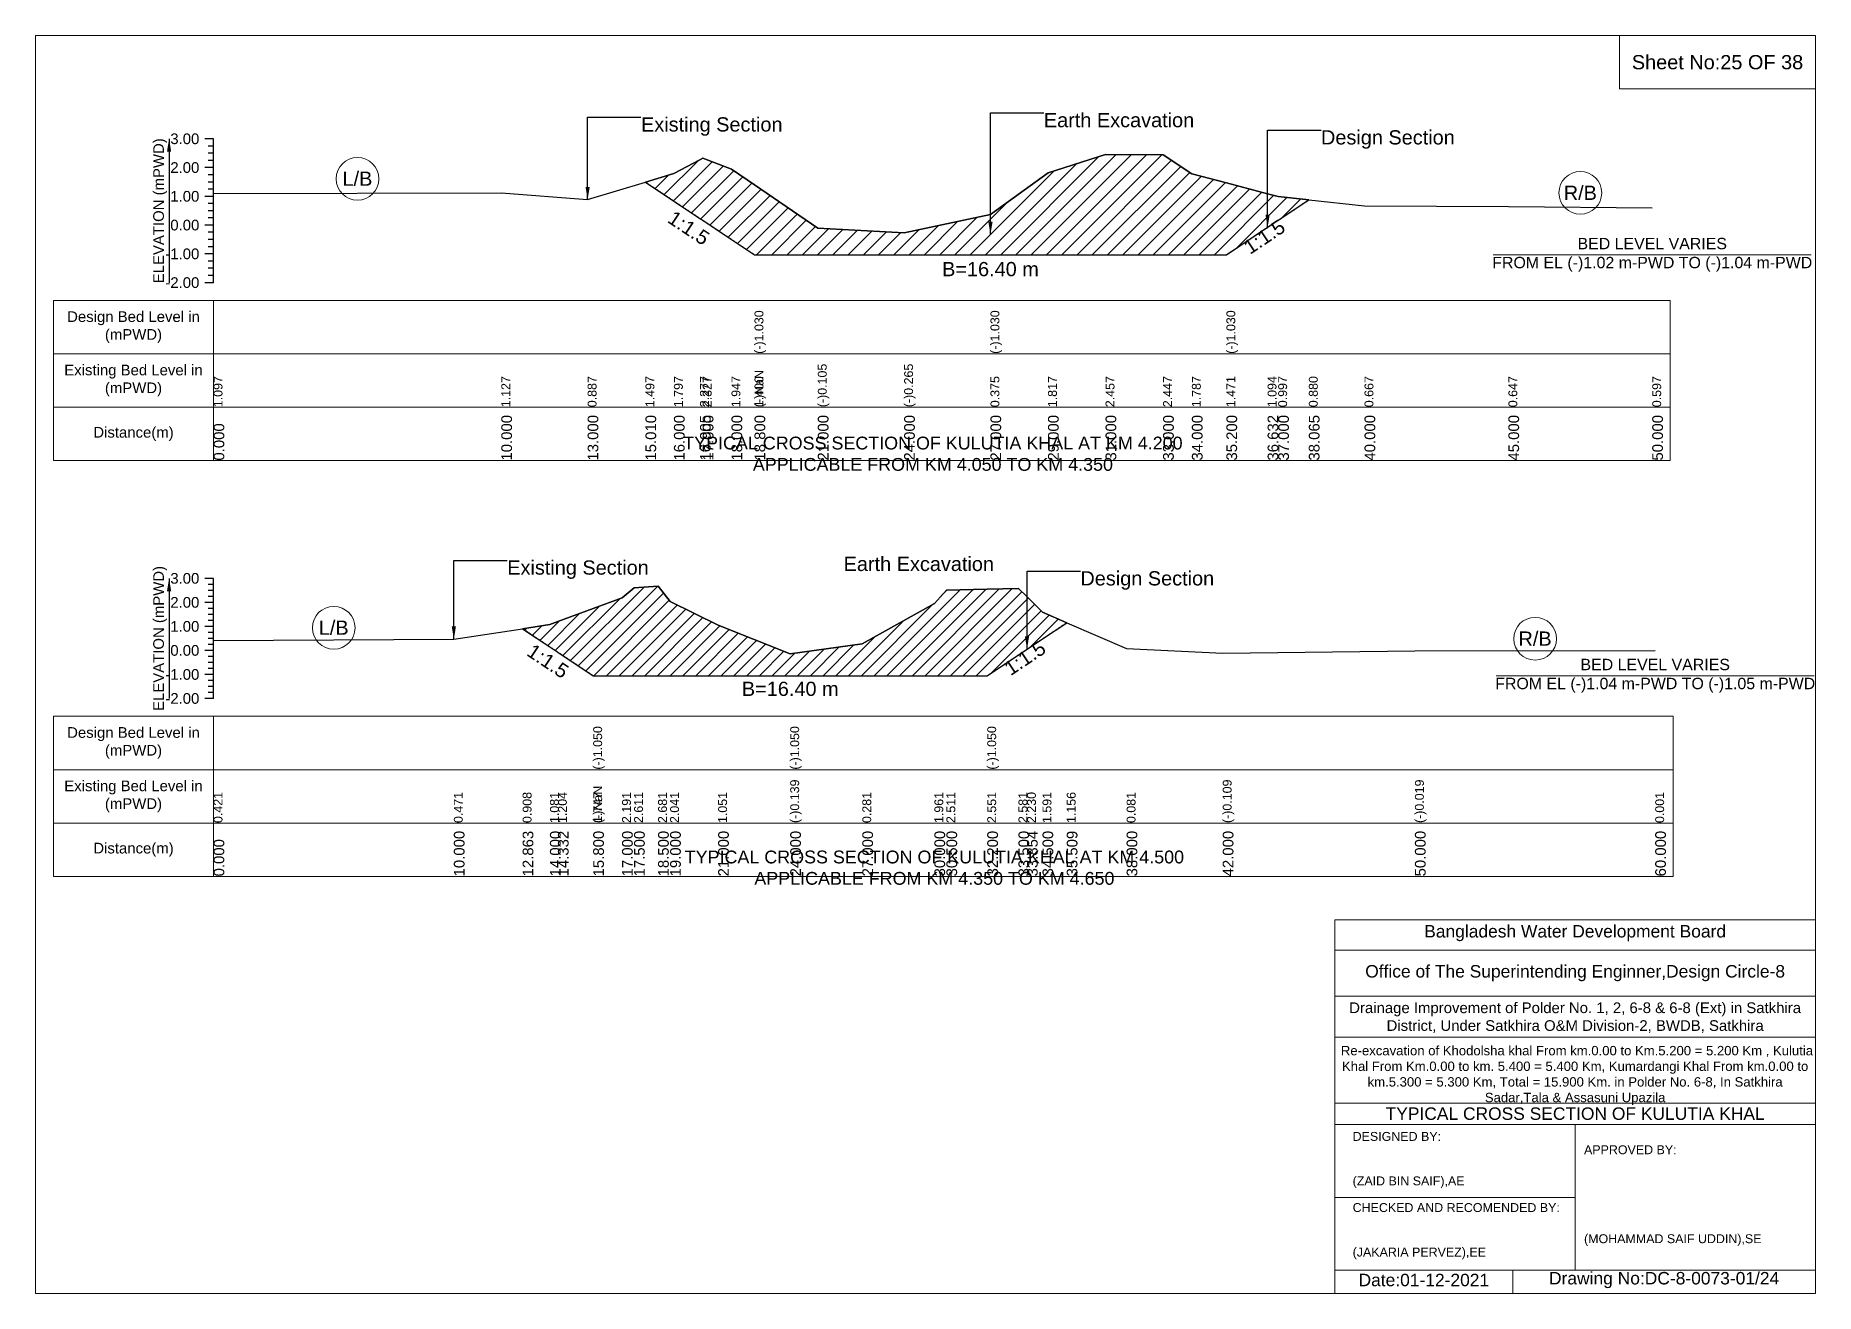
# Model space of a CAD drawing. Header units: inches. Extents: x 93000 to 476000, y -4242 to 0.
# Drawn here: x 340000 to 346000, y -4242 to 0 of the extents above; entities that cross this region are included whole.
import ezdxf

# ---------------------------------------------------------------- set-up
doc = ezdxf.new("R2010")
doc.units = ezdxf.units.IN
doc.header["$LTSCALE"] = 7
doc.header["$MEASUREMENT"] = 0
doc.linetypes.add('DASHED', pattern=[0.75, 0.5, -0.25])
for name, color, linetype, lineweight in [('Cross section Data Border', 7, 'Continuous', 9), ('Cross Section Labels', 7, 'Continuous', 9), ('Design_Bed_Level for Xsection', 7, 'DASHED', 25), ('Existing_Bed_Level for Xsection', 7, 'Continuous', 25), ('Long Section Labels', 7, 'Continuous', 9)]:
    doc.layers.add(name, color=color, linetype=linetype, lineweight=lineweight)
doc.styles.get("Standard").update_dxf_attribs({"font": 'arial.ttf'})
doc.dimstyles.get("Standard").update_dxf_attribs({"dimtxt": 0.18, "dimasz": 0.18, "dimexe": 0.18, "dimexo": 0.0625, "dimgap": 0.09, "dimtad": 0, "dimtih": 1, "dimtoh": 1, "dimdec": 4, "dimzin": 0, "dimdsep": 46, "dimtxsty": 'Standard', "dimcen": 0.09, "dimadec": 0, "dimazin": 0, "dimtfac": 1, "dimtdec": 4, "dimtofl": 0, "dimtmove": 0, "dimatfit": 3, "dimfxl": 1, "dimtolj": 1, "dimtzin": 0, "dimarcsym": 0})

msp = doc.modelspace()

# ---------------------------------------------------------------- texts
at = {"layer": 'Cross section Data Border', "attachment_point": 5}
for s, insert, char_height in [('Sheet No:25 OF 38', (345670, -90), 48), ('Bangladesh Water Development Board', (345190, -3027), 42), ('Office of The Superintending Enginner,Design Circle-8', (345190, -3162), 42)]:
    msp.add_mtext(s, dxfattribs=dict(at, insert=insert, char_height=char_height))
at = {"layer": 'Cross section Data Border'}
for s, insert, char_height, width, attachment_point in [('Design Bed Level in (mPWD)', (340330, -983.3), 36, 480, 5), ('Existing Bed Level in (mPWD)', (340330, -1163.3), 36, 480, 5), ('Distance(m)', (340330, -1343.3), 36, 480, 5), ('Design Bed Level in (mPWD)', (340330, -2385.7), 36, 480, 5), ('Existing Bed Level in (mPWD)', (340330, -2565.7), 36, 480, 5), ('Distance(m)', (340330, -2745.7), 36, 480, 5), ('Drainage Improvement of Polder No. 1, 2, 6-8 & 6-8 (Ext) in Satkhira District, Under Satkhira O&M Division-2, BWDB, Satkhira', (345190, -3312), 36, 1680, 5), (' Re-excavation of Khodolsha khal From km.0.00 to Km.5.200 = 5.200 Km , Kulutia Khal From Km.0.00 to km. 5.400 = 5.400 Km, Kumardangi Khal From km.0.00 to km.5.300 = 5.300 Km, Total = 15.900 Km. in Polder No. 6-8, In Satkhira Sadar,Tala & Assasuni Upazila', (345190, -3507), 31.6143, 1620, 5), ('TYPICAL CROSS SECTION OF KULUTIA KHAL', (345190, -3636), 42, 1680, 5), ('DESIGNED BY:^J^J^J(ZAID BIN SAIF),AE', (344440, -3792), 30, 840, 4), ('APPROVED BY:^J^J^J^J^J^J(MOHAMMAD SAIF UDDIN),SE', (345220, -3912), 30, 840, 4), ('CHECKED AND RECOMENDED BY:^J^J^J(JAKARIA PERVEZ),EE', (344440, -4032), 30, 840, 4), ('Date:01-12-2021', (344680, -4197), 42, 840, 5), ('Drawing No:DC-8-0073-01/24', (345490, -4197), 42, 1320, 5)]:
    msp.add_mtext(s, dxfattribs=dict(at, insert=insert, char_height=char_height, width=width, attachment_point=attachment_point))
at = {"layer": 'Cross Section Labels'}
for s, insert, char_height, attachment_point in [('Existing Section', (342041, -275.5), 48, 1), ('Earth Excavation', (343399, -261), 48, 1), ('Design Section', (344333.3, -319.2), 48, 1), ('L/B', (341085, -482.9), 48, 5), ('R/B', (345207.5, -530.5), 48, 5), ('BED LEVEL VARIES ^JFROM EL (-)1.02 m-PWD TO (-)1.04 m-PWD', (345450, -739.2), 38.4, 5), ('B=16.40 m', (343219, -763.5), 48, 2), ('TYPICAL CROSS SECTION OF KULUTIA KHAL AT KM 4.200^JAPPLICABLE FROM KM 4.050 TO KM 4.350', (343025, -1410.5), 43.2, 5), ('Existing Section', (341590, -1770), 48, 1), ('Earth Excavation', (342724, -1757.8), 48, 1), ('Design Section', (343522.2, -1806.4), 48, 1), ('L/B', (341005, -1997.1), 48, 5), ('R/B', (345055, -2034), 48, 5), ('BED LEVEL VARIES ^JFROM EL (-)1.04 m-PWD TO (-)1.05 m-PWD', (345460, -2158.8), 38.4, 5), ('B=16.40 m', (342544, -2179), 48, 2), ('TYPICAL CROSS SECTION OF KULUTIA KHAL AT KM 4.500^JAPPLICABLE FROM KM 4.350 TO KM 4.650', (343030, -2806.5), 43.2, 5)]:
    msp.add_mtext(s, dxfattribs=dict(at, insert=insert, char_height=char_height, attachment_point=attachment_point))
at = {"layer": 'Cross Section Labels', "char_height": 48, "attachment_point": 2}
for insert, rotation in [((342215.5, -628.8), 326.30993), ((344129.1, -658.7), 33.69007), ((341740.6, -2089.6), 326.30993), ((343322, -2079.6), 33.69007)]:
    msp.add_mtext('1:1.5', dxfattribs=dict(at, insert=insert, rotation=rotation))
at = {"layer": 'Existing_Bed_Level for Xsection', "char_height": 36, "attachment_point": 5, "rotation": 90}
for insert in [(340420, -590.8), (340420, -2033.2)]:
    msp.add_mtext('ELEVATION (mPWD)', dxfattribs=dict(at, insert=insert))
at = {"layer": 'Existing_Bed_Level for Xsection', "char_height": 36, "attachment_point": 6}
for s, insert in [('3.00', (340552, -348.3)), ('2.00', (340552, -445.3)), ('1.00', (340552, -542.3)), ('0.00', (340552, -639.3)), ('-1.00', (340552, -736.3)), ('-2.00', (340552, -833.3)), ('3.00', (340552, -1830.7)), ('2.00', (340552, -1911.7)), ('1.00', (340552, -1992.7)), ('0.00', (340552, -2073.7)), ('-1.00', (340552, -2154.7)), ('-2.00', (340552, -2235.7))]:
    msp.add_mtext(s, dxfattribs=dict(at, insert=insert))
at = {"layer": 'Long Section Labels', "attachment_point": 1, "rotation": 90}
for s, insert, char_height in [('(-)1.030', (342423.6, -1073.3), 30), ('(-)1.030', (343219, -1073.3), 30), ('(-)1.030', (344014.4, -1073.3), 30), ('(-)NaN', (342423.6, -1253.3), 30), ('(-)0.105', (342637, -1253.3), 30), ('(-)0.265', (342928, -1253.3), 30), ('1.097', (340600, -1253.3), 30), ('1.127', (341570, -1253.3), 30), ('0.887', (341861, -1253.3), 30), ('1.497', (342056, -1253.3), 30), ('1.797', (342152, -1253.3), 30), ('2.277', (342239.8, -1253.3), 30), ('2.327', (342249, -1253.3), 30), ('1.947', (342346, -1253.3), 30), ('1.400', (342423.6, -1253.3), 30), ('1.400', (342423.6, -1253.3), 30), ('0.375', (343219, -1253.3), 30), ('0.375', (343219, -1253.3), 30), ('0.375', (343219, -1253.3), 30), ('1.817', (343413, -1253.3), 30), ('2.457', (343607, -1253.3), 30), ('2.447', (343801, -1253.3), 30), ('1.787', (343898, -1253.3), 30), ('1.471', (344014.4, -1253.3), 30), ('1.471', (344014.4, -1253.3), 30), ('1.471', (344014.4, -1253.3), 30), ('1.094', (344153.3, -1253.3), 30), ('0.997', (344189, -1253.3), 30), ('0.880', (344292.3, -1253.3), 30), ('0.667', (344480, -1253.3), 30), ('0.647', (344965, -1253.3), 30), ('0.597', (345450, -1253.3), 30), ('0.000', (340600, -1433.3), 36), ('10.000', (341570, -1433.3), 36), ('13.000', (341861, -1433.3), 36), ('15.010', (342056, -1433.3), 36), ('16.000', (342152, -1433.3), 36), ('16.905', (342239.8, -1433.3), 36), ('17.000', (342249, -1433.3), 36), ('18.000', (342346, -1433.3), 36), ('18.800', (342423.6, -1433.3), 36), ('18.800', (342423.6, -1433.3), 36), ('18.800', (342423.6, -1433.3), 36), ('21.000', (342637, -1433.3), 36), ('24.000', (342928, -1433.3), 36), ('27.000', (343219, -1433.3), 36), ('27.000', (343219, -1433.3), 36), ('27.000', (343219, -1433.3), 36), ('29.000', (343413, -1433.3), 36), ('31.000', (343607, -1433.3), 36), ('33.000', (343801, -1433.3), 36), ('34.000', (343898, -1433.3), 36), ('35.200', (344014.4, -1433.3), 36), ('35.200', (344014.4, -1433.3), 36), ('35.200', (344014.4, -1433.3), 36), ('36.632', (344153.3, -1433.3), 36), ('37.000', (344189, -1433.3), 36), ('38.065', (344292.3, -1433.3), 36), ('40.000', (344480, -1433.3), 36), ('45.000', (344965, -1433.3), 36), ('50.000', (345450, -1433.3), 36), ('(-)1.050', (341879.8, -2475.7), 30), ('(-)1.050', (342544, -2475.7), 30), ('(-)1.050', (343208.2, -2475.7), 30), ('(-)0.139', (342544, -2655.7), 30), ('(-)0.139', (342544, -2655.7), 30), ('(-)0.109', (344002, -2655.7), 30), ('(-)0.019', (344650, -2655.7), 30), ('0.421', (340600, -2655.7), 30), ('0.471', (341410, -2655.7), 30), ('0.908', (341641.9, -2655.7), 30), ('1.081', (341734, -2655.7), 30), ('1.204', (341760.9, -2655.7), 30), ('(-)NaN', (341879.8, -2655.7), 30), ('(-)NaN', (341879.8, -2655.7), 30), ('1.747', (341879.8, -2655.7), 30), ('1.747', (341879.8, -2655.7), 30), ('2.191', (341977, -2655.7), 30), ('2.611', (342017.5, -2655.7), 30), ('2.681', (342098.5, -2655.7), 30), ('2.041', (342139, -2655.7), 30), ('1.051', (342301, -2655.7), 30), ('0.281', (342787, -2655.7), 30), ('1.961', (343030, -2655.7), 30), ('2.511', (343070.5, -2655.7), 30), ('2.551', (343208.2, -2655.7), 30), ('2.551', (343208.2, -2655.7), 30), ('2.551', (343208.2, -2655.7), 30), ('2.581', (343313.5, -2655.7), 30), ('2.230', (343342.2, -2655.7), 30), ('1.591', (343394.5, -2655.7), 30), ('1.156', (343476.2, -2655.7), 30), ('0.081', (343678, -2655.7), 30), ('0.001', (345460, -2655.7), 30), ('10.000', (341410, -2835.7), 36), ('12.863', (341641.9, -2835.7), 36), ('14.000', (341734, -2835.7), 36), ('14.332', (341760.9, -2835.7), 36), ('15.800', (341879.8, -2835.7), 36), ('15.800', (341879.8, -2835.7), 36), ('15.800', (341879.8, -2835.7), 36), ('17.000', (341977, -2835.7), 36), ('17.500', (342017.5, -2835.7), 36), ('18.500', (342098.5, -2835.7), 36), ('19.000', (342139, -2835.7), 36), ('21.000', (342301, -2835.7), 36), ('24.000', (342544, -2835.7), 36), ('24.000', (342544, -2835.7), 36), ('24.000', (342544, -2835.7), 36), ('27.000', (342787, -2835.7), 36), ('30.000', (343030, -2835.7), 36), ('30.500', (343070.5, -2835.7), 36), ('32.200', (343208.2, -2835.7), 36), ('32.200', (343208.2, -2835.7), 36), ('32.200', (343208.2, -2835.7), 36), ('33.500', (343313.5, -2835.7), 36), ('33.854', (343342.2, -2835.7), 36), ('34.500', (343394.5, -2835.7), 36), ('35.509', (343476.2, -2835.7), 36), ('38.000', (343678, -2835.7), 36), ('42.000', (344002, -2835.7), 36), ('50.000', (344650, -2835.7), 36), ('60.000', (345460, -2835.7), 36), ('0.000', (340600, -2835.7), 36)]:
    msp.add_mtext(s, dxfattribs=dict(at, insert=insert, char_height=char_height))

# ---------------------------------------------------------------- hatches: boundary and pattern name
at = {"layer": 'Existing_Bed_Level for Xsection'}
h = msp.add_hatch(dxfattribs=at)
h.set_pattern_fill('ANSI31', color=256, scale=291, style=0)
h.paths.add_polyline_path([(342056, -494.1), (342152, -558.1), (342239.8, -616.7), (342249, -622.8), (342346, -687.5), (342423.6, -739.2), (342637, -739.2), (342928, -739.2), (343219, -739.2), (343413, -739.2), (343607, -739.2), (343801, -739.2), (343898, -739.2), (344014.4, -739.2), (344153.3, -646.6), (344189, -622.8), (344292.3, -553.9), (344189, -542.6), (344153.3, -533.2), (344014.4, -496.6), (343898, -466), (343801, -401.9), (343607, -401), (343413, -463), (343219, -602.9), (342928, -665), (342637, -649.5), (342423.6, -503.5), (342346, -450.4), (342249, -413.6), (342239.8, -418.5), (342152, -465)])
h = msp.add_hatch(dxfattribs=at)
h.set_pattern_fill('ANSI31', color=256, scale=243, style=0)
h.paths.add_polyline_path([(341641.9, -2000.2), (341734, -2061.6), (341760.9, -2079.5), (341879.8, -2158.8), (341977, -2158.8), (342017.5, -2158.8), (342098.5, -2158.8), (342139, -2158.8), (342301, -2158.8), (342544, -2158.8), (342787, -2158.8), (343030, -2158.8), (343070.5, -2158.8), (343208.2, -2158.8), (343313.5, -2088.6), (343342.2, -2069.5), (343394.5, -2034.6), (343476.2, -1980.1), (343394.5, -1944.9), (343342.2, -1893.1), (343313.5, -1864.7), (343208.2, -1867.1), (343070.5, -1870.3), (343030, -1914.9), (342787, -2051), (342544, -2085), (342301, -1988.6), (342139, -1908.4), (342098.5, -1856.6), (342017.5, -1862.2), (341977, -1896.3), (341879.8, -1932.2), (341760.9, -1976.2), (341734, -1986.2)])

# ---------------------------------------------------------------- linework, layer by layer
at = {"layer": 'Cross section Data Border'}
for points in [[(340000, 0), (346000, 0), (346000, -4242), (340000, -4242)], [(345340, 0), (346000, 0), (346000, -180), (345340, -180)], [(340060, -893.3), (345510, -893.3), (345510, -1433.3), (340060, -1433.3)], [(340060, -2295.7), (345520, -2295.7), (345520, -2835.7), (340060, -2835.7)]]:
    msp.add_lwpolyline(points, close=True, dxfattribs=at)
for points in [[(340600, -893.3), (340600, -1433.3)], [(340060, -1073.3), (345510, -1073.3)], [(340060, -1253.3), (345510, -1253.3)], [(340600, -2295.7), (340600, -2835.7)], [(340060, -2475.7), (345520, -2475.7)], [(340060, -2655.7), (345520, -2655.7)], [(344380, -4242), (344380, -2982), (346000, -2982)], [(344380, -3084), (346000, -3084)], [(344380, -3240), (346000, -3240)], [(344380, -3378), (346000, -3378)], [(344380, -3600), (346000, -3600)], [(344380, -3672), (346000, -3672)], [(345190, -3672), (345190, -4164)], [(344380, -3918), (345190, -3918)], [(344380, -4164), (346000, -4164)], [(344980, -4164), (344980, -4242)]]:
    msp.add_lwpolyline(points, dxfattribs=at)
at = {"layer": 'Cross Section Labels'}
for points in [[(344914.2, -739.2), (345985.8, -739.2)], [(344924.2, -2158.8), (345995.8, -2158.8)]]:
    msp.add_lwpolyline(points, dxfattribs=at)
for centre in [(341085, -482.9), (345207.5, -530.5), (341005, -1997.1), (345055, -2034)]:
    msp.add_circle(centre, 72, dxfattribs=at)
at = {"layer": 'Design_Bed_Level for Xsection'}
for points in [[(342056, -494.1), (342239.8, -616.7), (342423.6, -739.2), (343219, -739.2), (344014.4, -739.2), (344153.3, -646.6), (344292.3, -553.9)], [(341641.9, -2000.2), (341760.9, -2079.5), (341879.8, -2158.8), (342544, -2158.8), (343208.2, -2158.8), (343342.2, -2069.5), (343476.2, -1980.1)]]:
    msp.add_lwpolyline(points, dxfattribs=at)
at = {"layer": 'Existing_Bed_Level for Xsection'}
for points in [[(340600, -348.3), (340570, -348.3)], [(340600, -833.3), (340600, -736.3), (340600, -639.3), (340600, -542.3), (340600, -445.3), (340600, -348.3)], [(340600, -372.5), (340582, -372.5)], [(340600, -396.8), (340582, -396.8)], [(340600, -532.9), (341570, -530), (341861, -553.3), (342056, -494.1), (342152, -465), (342239.8, -418.5), (342249, -413.6), (342346, -450.4), (342423.6, -503.5), (342423.6, -503.5), (342637, -649.5), (342928, -665), (343219, -602.9), (343219, -602.9), (343413, -463), (343607, -401), (343801, -401.9), (343898, -466), (344014.4, -496.6), (344014.4, -496.6), (344153.3, -533.2), (344189, -542.6), (344292.3, -553.9), (344480, -574.6), (344965, -576.5), (345450, -581.4)], [(340600, -445.3), (340570, -445.3)], [(340600, -421), (340582, -421)], [(340600, -469.5), (340582, -469.5)], [(340600, -493.8), (340582, -493.8)], [(340600, -518), (340582, -518)], [(340600, -542.3), (340570, -542.3)], [(340600, -566.5), (340582, -566.5)], [(340600, -590.8), (340582, -590.8)], [(340600, -639.3), (340570, -639.3)], [(340600, -615), (340582, -615)], [(340600, -663.5), (340582, -663.5)], [(340600, -687.8), (340582, -687.8)], [(340600, -712), (340582, -712)], [(340600, -736.3), (340570, -736.3)], [(340600, -760.5), (340582, -760.5)], [(340600, -833.3), (340570, -833.3)], [(340600, -784.8), (340582, -784.8)], [(340600, -809), (340582, -809)], [(340600, -1830.7), (340570, -1830.7)], [(340600, -1851), (340582, -1851)], [(340600, -2235.7), (340600, -2154.7), (340600, -2073.7), (340600, -1992.7), (340600, -1911.7), (340600, -1830.7)], [(340600, -2039.6), (341410, -2035.6), (341641.9, -2000.2), (341734, -1986.2), (341760.9, -1976.2), (341879.8, -1932.2), (341879.8, -1932.2), (341977, -1896.3), (342017.5, -1862.2), (342098.5, -1856.6), (342139, -1908.4), (342301, -1988.6), (342544, -2085), (342544, -2085), (342787, -2051), (343030, -1914.9), (343070.5, -1870.3), (343208.2, -1867.1), (343208.2, -1867.1), (343313.5, -1864.7), (343342.2, -1893.1), (343394.5, -1944.9), (343476.2, -1980.1), (343678, -2067.2), (344002, -2082.6), (344650, -2075.3), (345460, -2073.7)], [(340600, -1911.7), (340570, -1911.7)], [(340600, -1871.2), (340582, -1871.2)], [(340600, -1891.5), (340582, -1891.5)], [(340600, -1932), (340582, -1932)], [(340600, -1952.2), (340582, -1952.2)], [(340600, -1972.5), (340582, -1972.5)], [(340600, -1992.7), (340570, -1992.7)], [(340600, -2013), (340582, -2013)], [(340600, -2033.2), (340582, -2033.2)], [(340600, -2073.7), (340570, -2073.7)], [(340600, -2053.5), (340582, -2053.5)], [(340600, -2094), (340582, -2094)], [(340600, -2154.7), (340570, -2154.7)], [(340600, -2114.2), (340582, -2114.2)], [(340600, -2134.5), (340582, -2134.5)], [(340600, -2175), (340582, -2175)], [(340600, -2195.2), (340582, -2195.2)], [(340600, -2215.5), (340582, -2215.5)], [(340600, -2235.7), (340570, -2235.7)]]:
    msp.add_lwpolyline(points, dxfattribs=at)
for points in [[(342056, -494.1), (342152, -558.1), (342239.8, -616.7), (342249, -622.8), (342346, -687.5), (342423.6, -739.2), (342423.6, -739.2), (342637, -739.2), (342928, -739.2), (343219, -739.2), (343219, -739.2), (343413, -739.2), (343607, -739.2), (343801, -739.2), (343898, -739.2), (344014.4, -739.2), (344014.4, -739.2), (344153.3, -646.6), (344189, -622.8), (344292.3, -553.9), (344189, -542.6), (344153.3, -533.2), (344014.4, -496.6), (344014.4, -496.6), (343898, -466), (343801, -401.9), (343607, -401), (343413, -463), (343219, -602.9), (343219, -602.9), (342928, -665), (342637, -649.5), (342423.6, -503.5), (342423.6, -503.5), (342346, -450.4), (342249, -413.6), (342239.8, -418.5), (342152, -465)], [(341641.9, -2000.2), (341641.9, -2000.2), (341734, -2061.6), (341760.9, -2079.5), (341879.8, -2158.8), (341879.8, -2158.8), (341977, -2158.8), (342017.5, -2158.8), (342098.5, -2158.8), (342139, -2158.8), (342301, -2158.8), (342544, -2158.8), (342544, -2158.8), (342787, -2158.8), (343030, -2158.8), (343070.5, -2158.8), (343208.2, -2158.8), (343208.2, -2158.8), (343313.5, -2088.6), (343342.2, -2069.5), (343394.5, -2034.6), (343476.2, -1980.1), (343394.5, -1944.9), (343342.2, -1893.1), (343313.5, -1864.7), (343208.2, -1867.1), (343208.2, -1867.1), (343070.5, -1870.3), (343030, -1914.9), (342787, -2051), (342544, -2085), (342544, -2085), (342301, -1988.6), (342139, -1908.4), (342098.5, -1856.6), (342017.5, -1862.2), (341977, -1896.3), (341879.8, -1932.2), (341879.8, -1932.2), (341760.9, -1976.2), (341734, -1986.2), (341641.9, -2000.2)]]:
    msp.add_lwpolyline(points, close=True, dxfattribs=at)

msp.set_redraw_order([(e.dxf.handle, doc.entitydb.next_handle()) for e in msp.query("TEXT MTEXT ATTDEF DIMENSION ARC_DIMENSION")])  # texts and dimensions are drawn at this point

# ---------------------------------------------------------------- leaders
at = {"layer": 'Cross Section Labels', "annotation_type": 0, "has_hookline": 1, "hookline_direction": 0}
for points, text_width in [([(341861, -553.3), (341861, -275.5), (342040.9, -275.5)], 467.2), ([(343219, -671.1), (343219, -261), (343398.9, -261)], 497), ([(344153.3, -646.6), (344153.3, -319.2), (344333.3, -319.2)], 441.2), ([(341410, -2035.6), (341410, -1770), (341589.9, -1770)], 467.2), ([(343342.2, -2069.5), (343342.2, -1806.4), (343522.1, -1806.4)], 441.2)]:
    msp.add_leader(points, dimstyle='Standard', override={"dimasz": 43.2}, dxfattribs=dict(at, text_width=text_width))
at = {"layer": 'Existing_Bed_Level for Xsection'}
for points in [[(340450, -348.3), (340450, -833.3)], [(340450, -1830.7), (340450, -2235.7)]]:
    msp.add_leader(points, dimstyle='Standard', override={"dimasz": 43.2}, dxfattribs=at)

doc.saveas('drawing.dxf')
